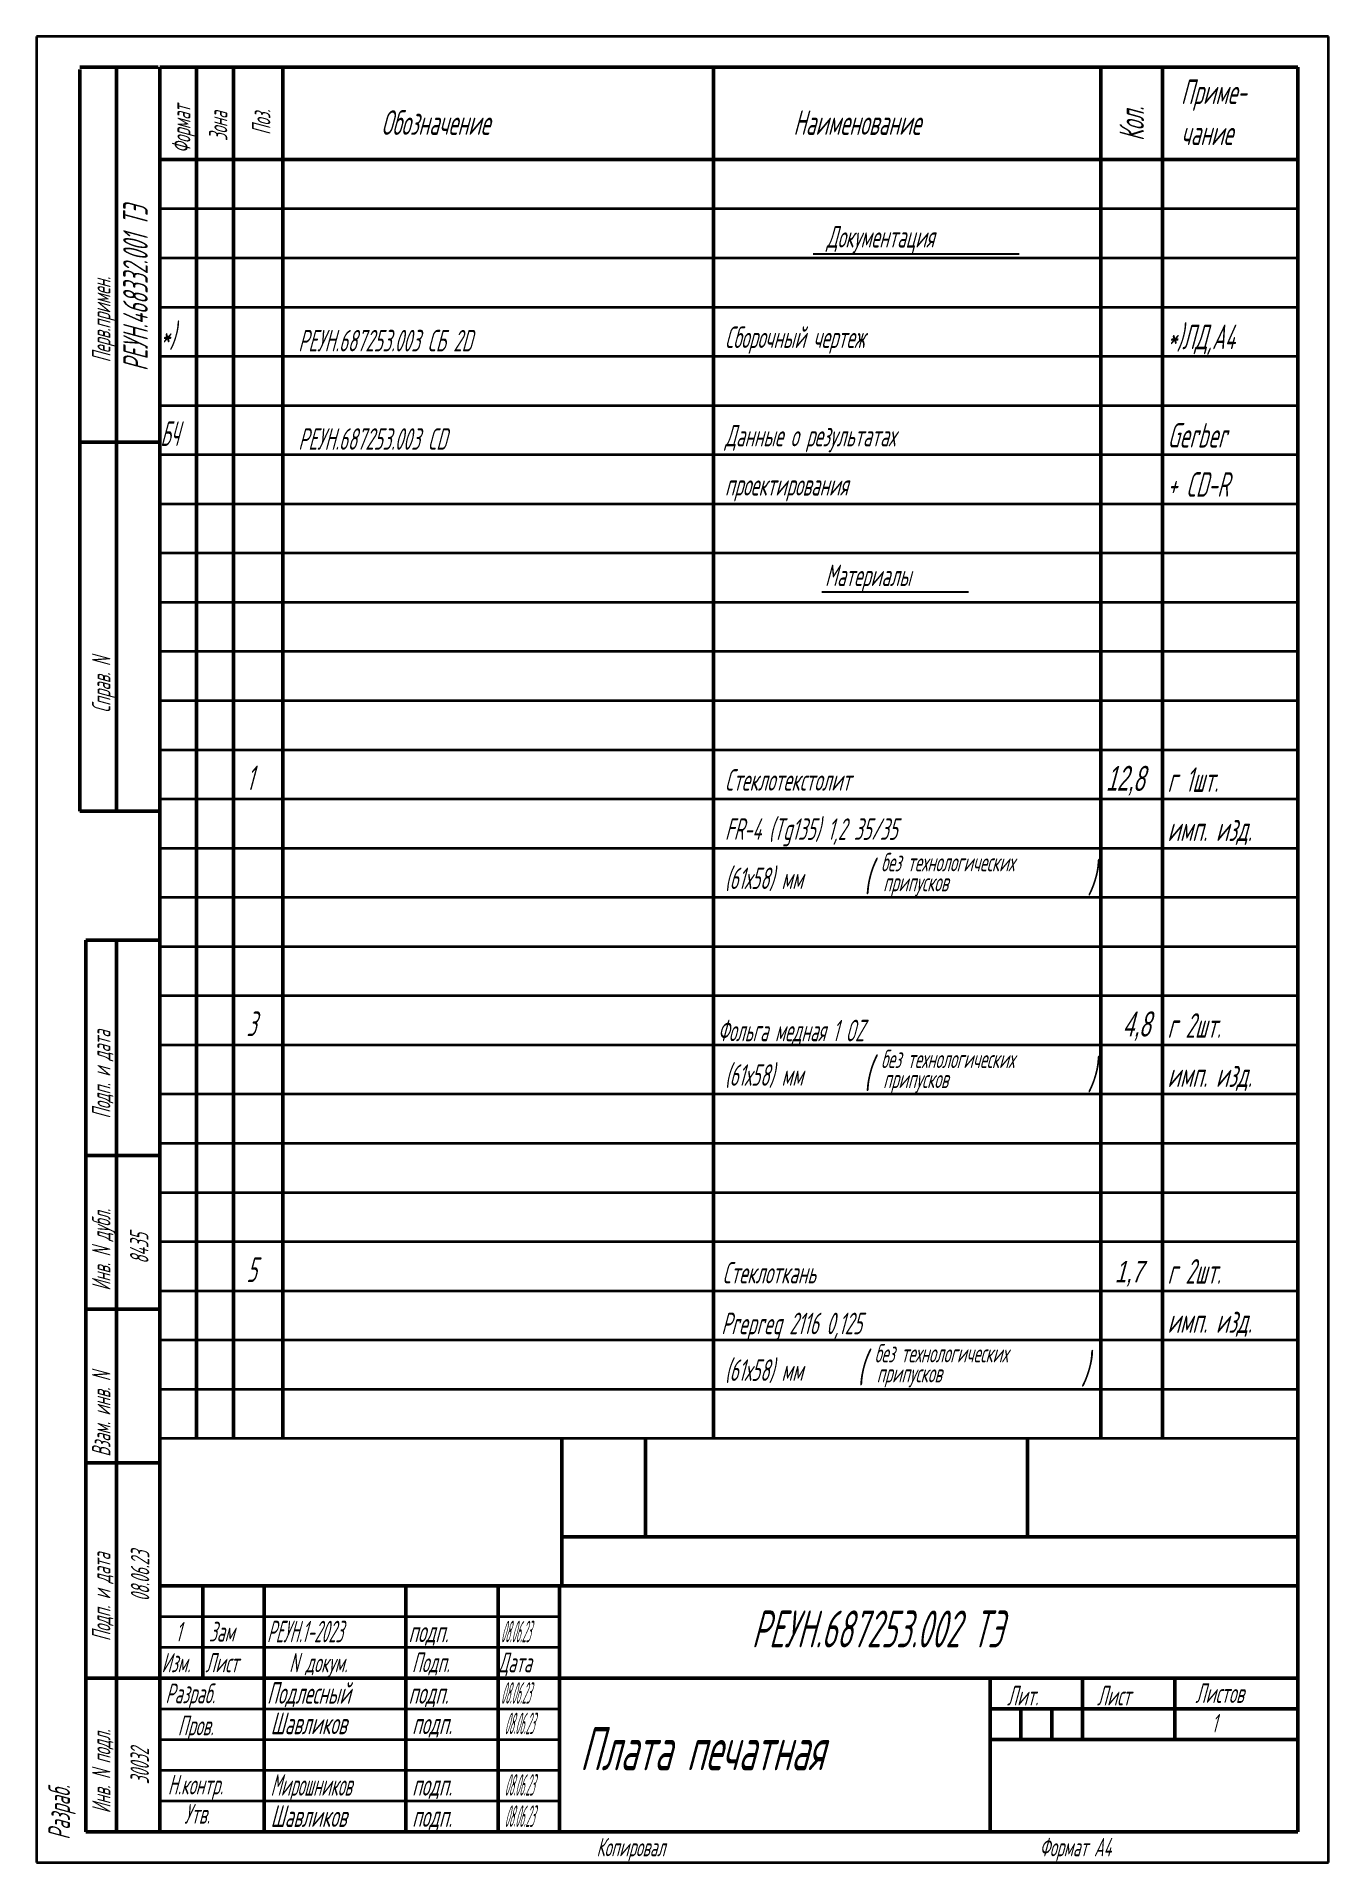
# Model space of a CAD drawing. Extents: x 22780 to 26685, y -1269 to -208.
# Drawn here: x 22779.8 to 22989.8, y -921.6 to -624.6 of the extents above; entities that cross this region are included whole.
import ezdxf

# ---------------------------------------------------------------- set-up
doc = ezdxf.new("R2010")
doc.units = 0
doc.header["$MEASUREMENT"] = 0
doc.layers.get('0').update_dxf_attribs({"linetype": 'CONTINUOUS', "lineweight": 50})
doc.layers.add('CONTUR', color=7, linetype='CONTINUOUS', lineweight=50)
doc.layers.add('DIM', color=1, linetype='CONTINUOUS', lineweight=35)
doc.layers.add('TEXT', color=1, linetype='CONTINUOUS')
doc.styles.add('ECKD', font='ec5cdwin.shx', dxfattribs={"oblique": 15})
doc.styles.add('GOST', font='GOST.shx', dxfattribs={"width": 0.7, "oblique": 15})

msp = doc.modelspace()

# ---------------------------------------------------------------- texts
at = {"layer": 'DIM', "style": 'GOST', "oblique": 15, "width": 0.7}
for s, height, p in [('(', 5, (22914.264, -763.63)), ('без технологических', 3, (22917.054, -760.384)), (')', 5, (22950.679, -763.846)), ('припусков', 3, (22917.415, -763.635)), ('без технологических', 3, (22917.054, -792.384)), ('(', 5, (22914.264, -795.63)), (')', 5, (22950.679, -795.846)), ('припусков', 3, (22917.415, -795.635)), ('без технологических', 3, (22916.004, -840.253)), ('(', 5, (22913.215, -843.498)), (')', 5, (22949.63, -843.715)), ('припусков', 3, (22916.366, -843.504))]:
    msp.add_text(s, height=height, dxfattribs=at).set_placement(p)
at = {"layer": 'TEXT', "oblique": 15}
for s, height, style, width, p in [('Приме-', 4, 'GOST', 0.7, (22965.812, -635.592)), ('Обозначение', 4, 'GOST', 0.7, (22835.812, -640.592)), ('Наименование', 4, 'GOST', 0.7, (22902.812, -640.592)), ('чание', 4, 'GOST', 0.7, (22965.812, -642.259)), ('Документация', 3.5, 'GOST', 0.7, (22908.202, -658.914)), ('*)', 4, 'GOST', 0.7, (22799.912, -675.182)), ('*)ЛД,А4', 4, 'GOST', 0.7, (22963.625, -675.453)), ('РЕУН.687253.003 СБ 2D', 3.5, 'GOST', 0.7, (22822.33, -675.809)), ('Сборочный чертеж', 3.5, 'GOST', 0.7, (22891.695, -675.259)), ('БЧ', 4, 'GOST', 0.6, (22799.912, -691.182)), ('РЕУН.687253.003 CD', 3.5, 'GOST', 0.7, (22822.33, -691.809)), ('Данные о результатах', 3.5, 'GOST', 0.7, (22891.695, -691.259)), ('Gerber', 4, 'GOST', 0.7, (22963.625, -691.453)), ('проектирования ', 3.5, 'GOST', 0.7, (22891.695, -699.259)), ('+ CD-R', 4, 'GOST', 0.7, (22963.625, -699.453)), ('Материалы', 3.5, 'GOST', 0.7, (22907.956, -713.987)), ('1', 4, 'GOST', 0.7, (22813.912, -747.182)), ('Стеклотекстолит ', 3.5, 'GOST', 0.7, (22891.695, -747.259)), ('12,8', 4, 'ECKD', 0.6, (22953.624, -747.262)), ('г 1шт.', 4, 'GOST', 0.7, (22963.625, -747.453)), ('FR-4 (Tg135) 1,2 35/35', 3.5, 'GOST', 0.7, (22891.695, -755.259)), ('имп. изд.', 4, 'GOST', 0.7, (22963.625, -755.453)), ('(61х58) мм', 3.5, 'GOST', 0.7, (22891.695, -763.259)), ('3', 4, 'GOST', 0.7, (22813.912, -787.182)), ('4,8', 4, 'ECKD', 0.6, (22956.368, -787.203)), ('г 2шт.', 4, 'GOST', 0.7, (22963.625, -787.453)), ('Фольга медная 1 OZ', 3.5, 'GOST', 0.65, (22890.507, -788.022)), ('(61х58) мм', 3.5, 'GOST', 0.7, (22891.695, -795.259)), ('имп. изд.', 4, 'GOST', 0.7, (22963.625, -795.453)), ('5', 4, 'GOST', 0.7, (22813.912, -827.182)), ('Стеклоткань', 3.5, 'GOST', 0.7, (22891.298, -827.407)), ('1,7', 3.5, 'ECKD', 0.7, (22955.056, -827.233)), ('г 2шт.', 4, 'GOST', 0.7, (22963.625, -827.453)), ('Prepreg 2116 0,125', 3.5, 'GOST', 0.7, (22891.112, -835.668)), ('имп. изд.', 4, 'GOST', 0.7, (22963.625, -835.453)), ('(61х58) мм', 3.5, 'GOST', 0.7, (22891.695, -843.259)), ('РЕУН.687253.002 ТЭ', 6, 'GOST', 0.7, (22896.033, -886.607)), ('1', 3.2, 'GOST', 0.7, (22802.382, -885.659)), ('Зам', 3.2, 'GOST', 0.7, (22807.808, -885.65)), ('РЕУН.1-2023', 3.5, 'GOST', 0.6, (22817.252, -885.778)), ('подп.', 3.5, 'GOST', 0.7, (22840.252, -885.778)), ('08.06.23', 3.5, 'GOST', 0.35, (22855.252, -885.778)), ('Изм.', 3.132, 'GOST', 0.7, (22800.119, -890.655)), ('Лист', 3.132, 'GOST', 0.7, (22807.244, -890.655)), ('N докум.', 3.132, 'GOST', 0.7, (22820.849, -890.655)), ('Подп.', 3.2, 'GOST', 0.7, (22840.808, -890.65)), ('Дата', 3.2, 'GOST', 0.7, (22854.812, -890.65)), ('Разраб.', 3.2, 'GOST', 0.7, (22800.731, -895.7)), ('Подлесный', 3.5, 'GOST', 0.7, (22817.252, -895.778)), ('подп.', 3.5, 'GOST', 0.7, (22840.252, -895.778)), ('08.06.23', 3.5, 'GOST', 0.35, (22855.252, -895.778)), ('Лит.', 3.2, 'GOST', 0.7, (22937.552, -896.052)), ('Лист', 3.2, 'GOST', 0.7, (22952.171, -896.052)), ('Листов', 3.2, 'GOST', 0.7, (22968.164, -895.648)), ('Пров.', 3.2, 'GOST', 0.7, (22802.75, -900.913)), ('Шавликов', 3.5, 'GOST', 0.7, (22817.841, -900.729)), ('подп.', 3.5, 'GOST', 0.7, (22840.841, -900.729)), ('08.06.23', 3.5, 'GOST', 0.35, (22855.841, -900.729)), ('Плата печатная', 7, 'GOST', 0.7, (22868.122, -906.592)), ('1', 3, 'GOST', 0.7, (22970.805, -900.437)), ('Н.контр.', 3.2, 'GOST', 0.7, (22801.135, -910.529)), ('Мирошников', 3.5, 'GOST', 0.6, (22817.841, -910.729)), ('подп.', 3.5, 'GOST', 0.7, (22840.841, -910.729)), ('08.06.23', 3.5, 'GOST', 0.35, (22855.841, -910.729)), ('Утв.', 3.2, 'GOST', 0.7, (22803.8, -915.288)), ('Шавликов', 3.5, 'GOST', 0.7, (22817.841, -915.813)), ('подп.', 3.5, 'GOST', 0.7, (22840.841, -915.813)), ('08.06.23', 3.5, 'GOST', 0.35, (22855.841, -915.813)), ('Копировал', 3, 'GOST', 0.7, (22870.812, -920.592)), ('Формат А4', 3, 'GOST', 0.7, (22942.812, -920.592))]:
    msp.add_text(s, height=height, dxfattribs=dict(at, style=style, width=width)).set_placement(p)
at = {"layer": 'TEXT', "style": 'GOST', "oblique": 15, "width": 0.7}
for s, height, p in [('Формат', 3, (22804.812, -643.592)), ('Зона', 3, (22810.812, -641.592)), ('Поз.', 3, (22817.812, -640.592)), ('Кол.', 4, (22959.812, -641.592)), ('РЕУН.468332.001 ТЭ', 4, (22797.883, -679.007)), ('Перв.примен.', 3, (22791.812, -677.592)), ('Справ. N', 3, (22791.812, -734.592)), ('Подп. и дата', 3, (22791.812, -800.592)), ('Инв. N дубл.', 3, (22791.812, -828.592)), ('8435', 3, (22797.991, -824.219)), ('Взам. инв. N', 3, (22791.812, -855.592)), ('Подп. и дата', 3, (22791.812, -885.592)), ('08.06.23', 3, (22798.129, -879.105)), ('Инв. N подл.', 3, (22791.812, -913.592)), ('30032', 3, (22798.067, -908.874)), ('Разраб.', 3.5, (22785.229, -917.897))]:
    msp.add_text(s, height=height, rotation=90, dxfattribs=at).set_placement(p)

# ---------------------------------------------------------------- linework, layer by layer
for p, q in [((22865.203, -852.592), (22865.203, -876.592)), ((22878.76, -852.592), (22878.76, -868.647)), ((22940.862, -852.592), (22940.862, -868.647)), ((22865.203, -868.647), (22984.812, -868.647))]:
    msp.add_line(p, q)
at = {"layer": 'CONTUR'}
for p, q in [((22799.546, -629.592), (22786.812, -629.592)), ((22792.812, -750.592), (22792.812, -629.592)), ((22799.812, -916.592), (22799.812, -629.592)), ((22799.812, -629.592), (22984.812, -629.592)), ((22805.812, -629.592), (22805.812, -852.592)), ((22811.812, -629.592), (22811.812, -852.592)), ((22819.812, -629.592), (22819.812, -852.592)), ((22889.812, -629.592), (22889.812, -852.592)), ((22952.812, -629.592), (22952.812, -852.592)), ((22962.812, -629.592), (22962.812, -852.592)), ((22984.812, -629.592), (22984.812, -916.592)), ((22786.812, -629.965), (22786.812, -690.592)), ((22799.812, -644.592), (22984.812, -644.592)), ((22786.812, -690.592), (22786.812, -750.592)), ((22799.812, -690.592), (22786.812, -690.592)), ((22786.812, -690.592), (22799.812, -690.592)), ((22786.812, -750.592), (22799.812, -750.592)), ((22799.812, -750.592), (22792.812, -750.592)), ((22787.812, -806.592), (22787.812, -771.592)), ((22787.812, -771.592), (22799.812, -771.592)), ((22792.812, -771.592), (22792.812, -916.592)), ((22787.812, -831.592), (22787.812, -806.592)), ((22799.812, -806.592), (22787.812, -806.592)), ((22787.812, -806.592), (22799.812, -806.592)), ((22787.812, -856.592), (22787.812, -831.592)), ((22799.812, -831.592), (22787.812, -831.592)), ((22787.812, -831.592), (22799.812, -831.592)), ((22787.812, -891.592), (22787.812, -856.592)), ((22799.812, -856.592), (22787.812, -856.592)), ((22787.812, -856.592), (22799.812, -856.592)), ((22799.812, -876.592), (22984.812, -876.592)), ((22806.812, -891.592), (22806.812, -876.592)), ((22816.812, -876.592), (22816.812, -916.592)), ((22839.812, -916.592), (22839.812, -876.592)), ((22854.812, -916.592), (22854.812, -876.592)), ((22864.812, -916.592), (22864.812, -876.592)), ((22787.812, -916.592), (22787.812, -891.592)), ((22799.812, -891.592), (22787.812, -891.592)), ((22787.812, -891.592), (22799.812, -891.592)), ((22799.812, -891.592), (22984.812, -891.592)), ((22934.812, -916.592), (22934.812, -891.592)), ((22949.812, -891.592), (22949.812, -901.592)), ((22964.812, -891.592), (22964.812, -901.592)), ((22934.812, -896.592), (22984.812, -896.592)), ((22939.812, -896.592), (22939.812, -901.592)), ((22944.812, -896.592), (22944.812, -901.592)), ((22934.812, -901.592), (22984.812, -901.592)), ((22799.812, -916.592), (22787.812, -916.592)), ((22984.812, -916.592), (22799.812, -916.592))]:
    msp.add_line(p, q, dxfattribs=at)
at = {"layer": 'DIM'}
for p, q in [((22989.796, -624.592), (22779.796, -624.592)), ((22779.796, -624.592), (22779.796, -921.592)), ((22989.796, -921.592), (22989.796, -624.592)), ((22799.812, -652.592), (22984.812, -652.592)), ((22799.812, -660.592), (22984.812, -660.592)), ((22799.812, -668.592), (22984.812, -668.592)), ((22799.812, -676.592), (22984.812, -676.592)), ((22799.812, -684.592), (22984.812, -684.592)), ((22799.812, -692.592), (22984.812, -692.592)), ((22799.812, -700.592), (22984.812, -700.592)), ((22799.812, -708.592), (22984.812, -708.592)), ((22799.812, -716.592), (22984.812, -716.592)), ((22799.812, -724.592), (22984.812, -724.592)), ((22799.812, -732.592), (22984.812, -732.592)), ((22799.812, -740.592), (22984.812, -740.592)), ((22799.812, -748.592), (22984.812, -748.592)), ((22799.812, -756.592), (22984.812, -756.592)), ((22799.812, -764.592), (22984.812, -764.592)), ((22799.812, -772.592), (22984.812, -772.592)), ((22799.812, -780.592), (22984.812, -780.592)), ((22799.812, -788.592), (22984.812, -788.592)), ((22799.812, -796.592), (22984.812, -796.592)), ((22799.812, -804.592), (22984.812, -804.592)), ((22799.812, -812.592), (22984.812, -812.592)), ((22799.812, -820.592), (22984.812, -820.592)), ((22799.812, -828.592), (22984.812, -828.592)), ((22799.812, -836.592), (22984.812, -836.592)), ((22799.812, -844.592), (22984.812, -844.592)), ((22799.812, -852.592), (22984.812, -852.592)), ((22799.812, -881.592), (22864.812, -881.592)), ((22799.812, -886.592), (22864.812, -886.592)), ((22799.812, -896.592), (22864.812, -896.592)), ((22799.812, -901.592), (22864.812, -901.592)), ((22799.812, -906.592), (22864.812, -906.592)), ((22799.812, -911.592), (22864.812, -911.592)), ((22779.796, -921.592), (22989.796, -921.592))]:
    msp.add_line(p, q, dxfattribs=at)
at = {"layer": 'TEXT'}
for p, q in [((22906.017, -659.917), (22939.497, -659.917)), ((22907.439, -714.94), (22931.28, -714.937))]:
    msp.add_line(p, q, dxfattribs=at)

msp.set_redraw_order([(e.dxf.handle, doc.entitydb.next_handle()) for e in msp.query("TEXT MTEXT ATTDEF DIMENSION ARC_DIMENSION")])  # texts and dimensions are drawn at this point

doc.saveas('drawing.dxf')
